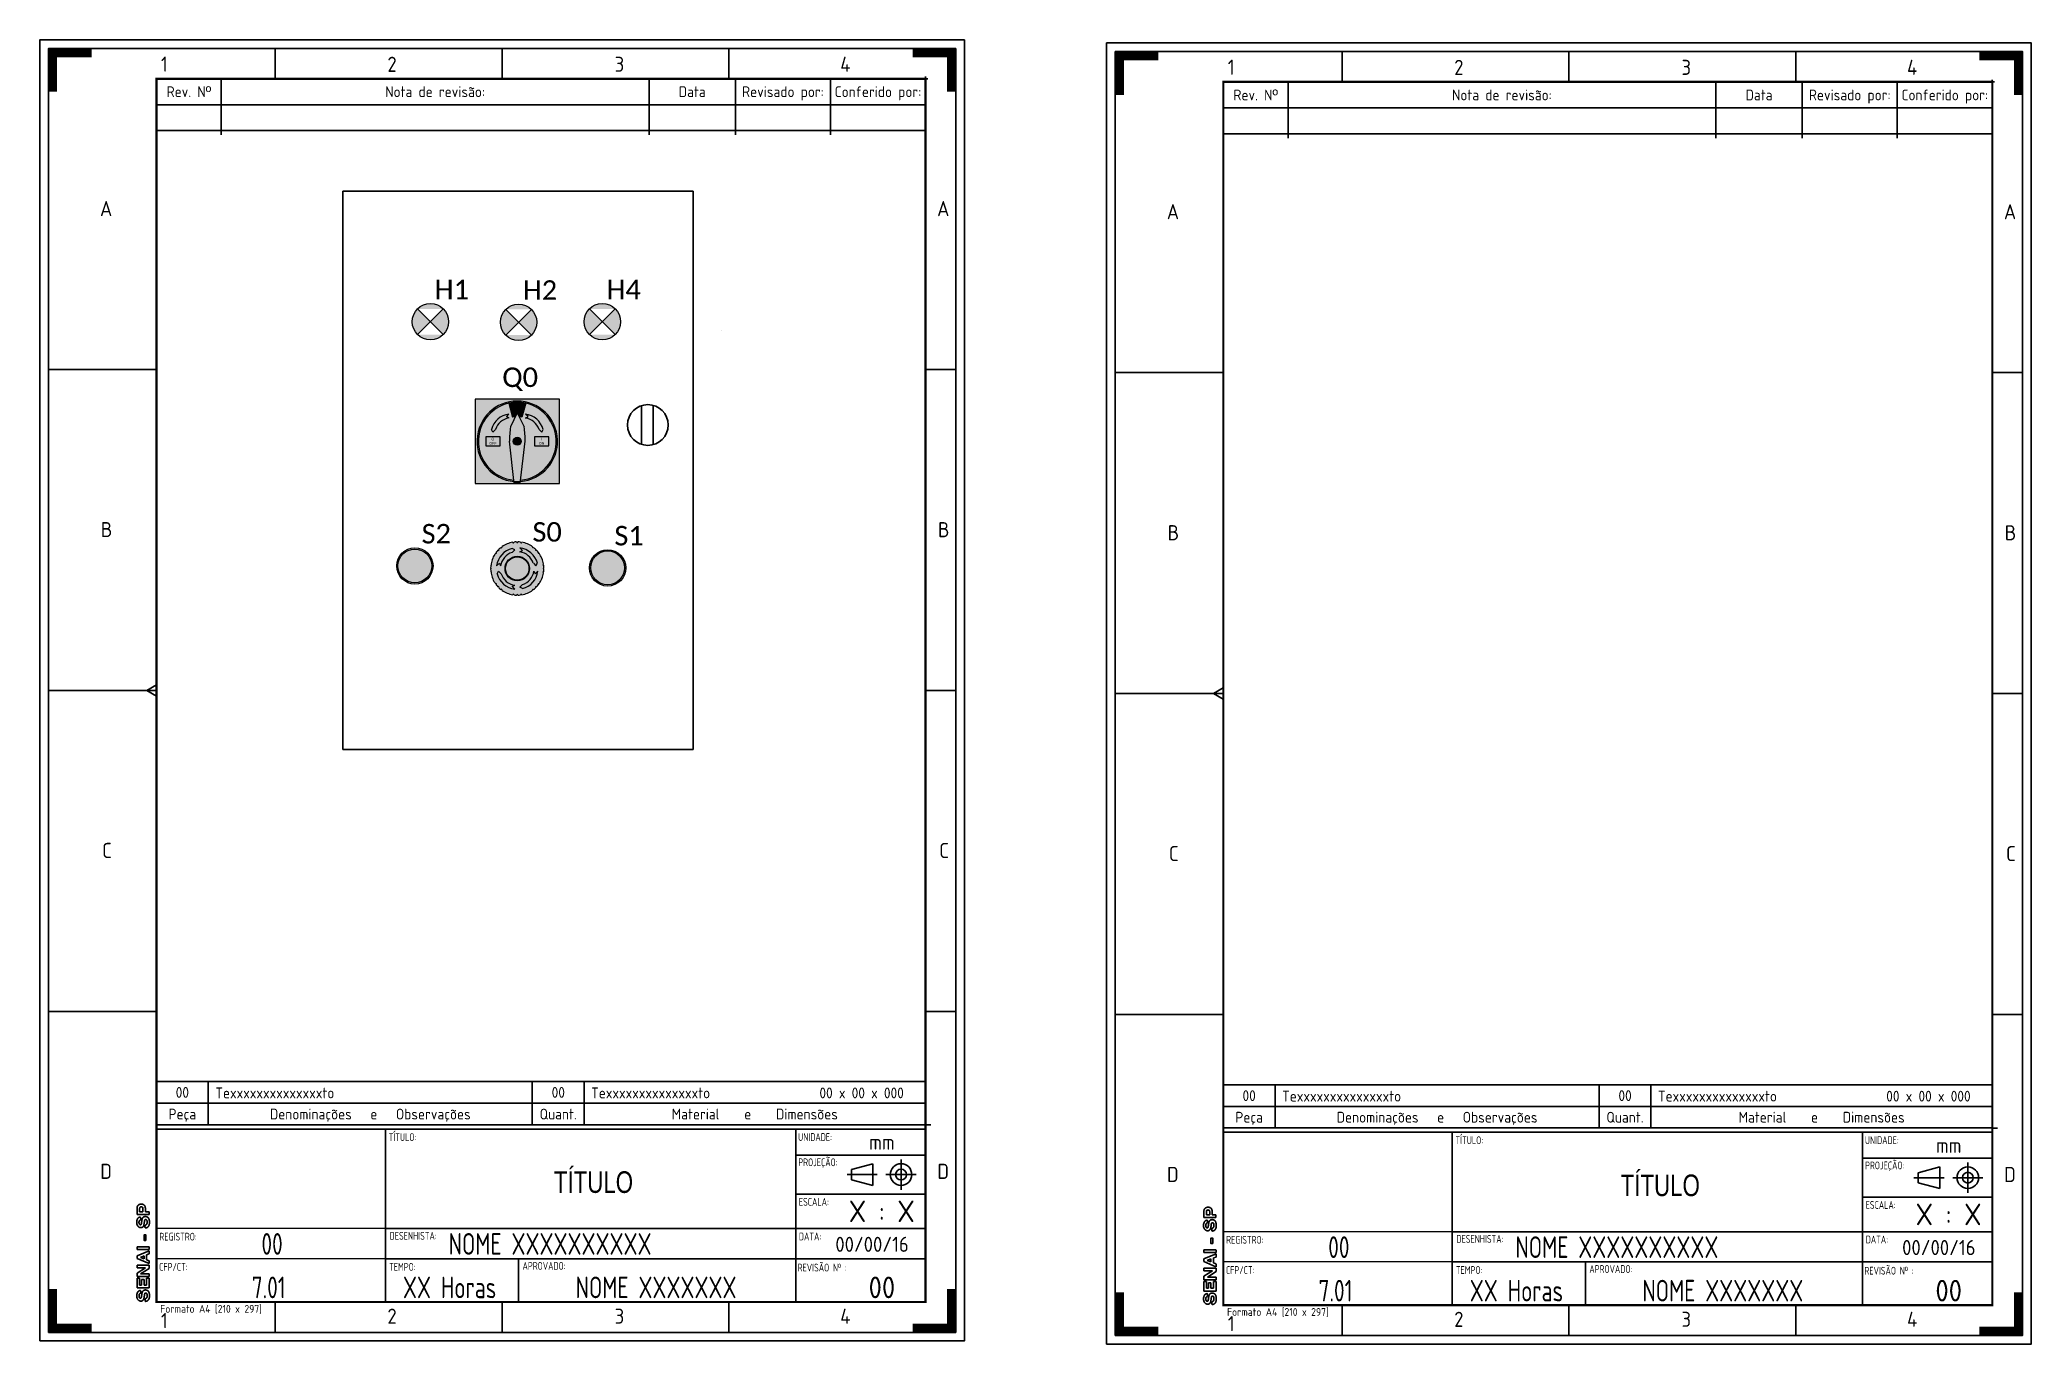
# Model space of a CAD drawing. Header units: millimetres. Extents: x -187 to 1347, y -287 to 717.
import ezdxf
from ezdxf.enums import TextEntityAlignment as Align

# ---------------------------------------------------------------- set-up
doc = ezdxf.new("R2010")
doc.units = ezdxf.units.MM
doc.layers.add('018', color=7, linetype='Continuous', lineweight=18)
for name, color, linetype in [('FRAME-VERMELHO', 10, 'Continuous'), ('FRAME025', 7, 'Continuous'), ('FRAME035', 7, 'Continuous'), ('FRAME050', 7, 'Continuous')]:
    doc.layers.add(name, color=color, linetype=linetype)
doc.styles.add('ISO-CP-18', font='isocp.shx', dxfattribs={"width": 0.75, "height": 1.8})
doc.styles.add('ISO-CP-25', font='isocp.shx', dxfattribs={"height": 2.5})
doc.styles.add('ISO-CP-35', font='isocp.shx', dxfattribs={"height": 3.5})
doc.styles.add('ISO-CP-50', font='isocp.shx', dxfattribs={"height": 5})
doc.styles.get("Standard").update_dxf_attribs({"font": 'arial.ttf'})
doc.styles.add('Swis5', font='swissck.ttf', dxfattribs={"height": 5})

msp = doc.modelspace()

# ---------------------------------------------------------------- texts
at = {"layer": 'FRAME025', "style": 'ISO-CP-25'}
for s, p in [('00', (-77.4, -89)), ('00', (212.2, -89)), ('00', (744.4, -91.5)), ('00', (1034, -91.5)), ('Peça', (-77.4, -105.7)), ('Peça', (744.4, -108.1))]:
    msp.add_text(s, height=8.32, dxfattribs=at).set_placement(p, align=Align.TOP_CENTER)
for p in [(-52, -89.4), (237.5, -89.4), (769.8, -91.9), (1059.3, -91.9)]:
    msp.add_text('Texxxxxxxxxxxxxxto', height=8.32, dxfattribs=at).set_placement(p, align=Align.TOP_LEFT)
for p in [(478.4, -89.4), (1300.2, -91.9)]:
    msp.add_text('00 x 00 x 000', height=8.32, dxfattribs=at).set_placement(p, align=Align.TOP_RIGHT)
at = {"layer": 'FRAME035', "style": 'ISO-CP-35'}
for s, p in [('mm', (461.5, -125.6)), ('mm', (1283.3, -128.1)), ('00/00/16', (453.9, -204.3)), ('00/00/16', (1275.7, -206.8))]:
    msp.add_text(s, height=11.65, dxfattribs=at).set_placement(p, align=Align.TOP_CENTER)
at = {"layer": 'FRAME050'}
for s, height, style, width, p in [('TÍTULO', 16.64, 'Swis5', 0.9, (239.3, -153.9)), ('TÍTULO', 16.64, 'Swis5', 0.9, (1061.1, -156.4)), ('00', 16.64, 'ISO-CP-50', 0.8, (-8.3, -201.5)), ('NOME XXXXXXXXXX', 16.641, 'ISO-CP-50', 0.8, (205.9, -201.5)), ('00', 16.64, 'ISO-CP-50', 0.8, (813.5, -204)), ('NOME XXXXXXXXXX', 16.641, 'ISO-CP-50', 0.8, (1027.7, -204)), ('7.01', 16.64, 'ISO-CP-50', 0.8, (-10.9, -235)), ('XX Horas', 16.64, 'ISO-CP-50', 0.8, (128.5, -235)), ('NOME XXXXXXX', 16.641, 'ISO-CP-50', 0.8, (287.5, -235)), ('7.01', 16.64, 'ISO-CP-50', 0.8, (810.9, -237.5)), ('XX Horas', 16.64, 'ISO-CP-50', 0.8, (950.3, -237.5)), ('NOME XXXXXXX', 16.641, 'ISO-CP-50', 0.8, (1109.3, -237.5))]:
    msp.add_text(s, height=height, dxfattribs=dict(at, style=style, width=width)).set_placement(p, align=Align.TOP_CENTER)
at = {"layer": 'FRAME050', "style": 'ISO-CP-50'}
for s, p in [('X : X', (461.4, -176.4)), ('X : X', (1283.2, -178.8)), ('00', (461.5, -235)), ('00', (1283.3, -237.5))]:
    msp.add_text(s, height=16.64, dxfattribs=at).set_placement(p, align=Align.TOP_CENTER)

# ---------------------------------------------------------------- blocks, each defined once
blk = doc.blocks.new('PLANREV-178')
at = {"layer": 'FRAME025'}
for p, q in [((0, 0.5), (0, 0)), ((0, 0), (0.5, 0)), ((-178, -12), (0, -12))]:
    blk.add_line(p, q, dxfattribs=at)
at = {"layer": 'FRAME035'}
for p, q in [((-163, 0), (-163, -13)), ((-64, 0), (-64, -13)), ((-44, 0), (-44, -13)), ((-22, 0), (-22, -13)), ((-178, -6), (0, -6))]:
    blk.add_line(p, q, dxfattribs=at)
at = {"layer": 'FRAME050'}
blk.add_line((-178, 0), (-178, -13), dxfattribs=at)
at = {"layer": 'FRAME025', "style": 'ISO-CP-25'}
for s, p in [('Rev. Nº', (-170.5, -1.75)), ('Nota de revisão:', (-113.51, -1.75)), ('Data', (-54, -1.75)), ('Revisado por:', (-33, -1.75)), ('Conferido por:', (-11, -1.75))]:
    blk.add_text(s, height=2.5, dxfattribs=at).set_placement(p, align=Align.TOP_CENTER)
blk = doc.blocks.new('ISO-A4')
at = {"layer": 'FRAME025'}
for p, q in [((22.52, 30.74), (22.52, 29.26)), ((22.52, 29.26), (25.31, 29.26)), ((23.09, 30.51), (23.09, 29.88)), ((23.09, 29.88), (23.87, 29.88)), ((23.87, 29.88), (23.87, 30.47)), ((24.42, 29.88), (24.42, 30.78)), ((25.31, 29.88), (24.42, 29.88)), ((25.31, 29.26), (25.31, 29.88)), ((22.53, 21.19), (22.53, 21.82)), ((22.53, 21.82), (25.31, 21.82)), ((22.53, 21.19), (25.33, 21.19)), ((22.53, 19.69), (25.33, 20.85)), ((22.53, 19.09), (22.53, 19.69)), ((22.53, 19.09), (25.31, 17.9)), ((23.29, 19.35), (24.15, 19.69)), ((24.15, 19.02), (23.29, 19.35)), ((24.15, 19.69), (24.15, 19.02)), ((24.72, 19.92), (25.33, 20.15)), ((24.72, 18.81), (24.72, 19.92)), ((25.31, 18.58), (24.72, 18.81)), ((25.33, 21.19), (25.33, 21.82)), ((25.33, 20.15), (25.33, 20.85)), ((25.33, 17.9), (25.33, 18.58)), ((22.53, 16.93), (22.53, 17.54)), ((22.53, 17.54), (25.33, 17.54)), ((22.53, 16.93), (24.47, 16.93)), ((22.53, 15.69), (24.47, 16.93)), ((22.53, 14.9), (22.53, 15.69)), ((22.53, 14.9), (25.33, 14.9)), ((22.53, 12.26), (22.53, 14.5)), ((22.53, 14.5), (23.08, 14.5)), ((23.08, 12.91), (23.08, 14.5)), ((23.33, 15.51), (25.33, 16.79)), ((23.33, 15.51), (25.33, 15.51)), ((23.55, 12.91), (23.55, 14.21)), ((23.55, 14.21), (24.12, 14.21)), ((24.12, 12.91), (24.12, 14.21)), ((24.72, 12.91), (24.72, 14.5)), ((24.72, 14.5), (25.33, 14.5)), ((25.33, 16.79), (25.33, 17.54)), ((25.33, 14.9), (25.33, 15.51)), ((25.33, 12.26), (25.33, 14.5)), ((22.53, 12.26), (25.33, 12.26)), ((23.08, 12.91), (23.55, 12.91)), ((24.12, 12.91), (24.72, 12.91))]:
    blk.add_line(p, q, dxfattribs=at)
for points in [[(0, 0), (0, 301), (214, 301), (214, 0)], [(2, 2), (2, 299), (212, 299), (212, 2)], [(24.57, 23.25), (24.57, 24.54), (24.13, 24.54), (24.13, 23.25)]]:
    blk.add_lwpolyline(points, close=True, dxfattribs=at)
at = {"layer": 'FRAME025', "const_width": 2}
for points in [[(12, 298), (3, 298), (3, 289)], [(211, 289), (211, 298), (202, 298)], [(12, 3), (3, 3), (3, 12)], [(211, 12), (211, 3), (202, 3)]]:
    blk.add_lwpolyline(points, dxfattribs=at)
at = {"layer": 'FRAME025', "const_width": 0.5}
blk.add_lwpolyline([(205, 292), (205, 9), (27, 9), (27, 292)], close=True, dxfattribs=at)
at = {"layer": 'FRAME025'}
for points in [[(23.37, 28.05), (23.31, 28.04), (23.27, 28.02), (23.23, 28.01), (23.2, 27.99), (23.17, 27.98), (23.15, 27.96), (23.13, 27.94), (23.11, 27.93), (23.09, 27.91), (23.08, 27.89), (23.06, 27.87), (23.05, 27.85), (23.04, 27.83), (23.03, 27.81), (23.02, 27.79), (23.01, 27.77), (23, 27.76), (22.99, 27.74), (22.99, 27.72), (22.98, 27.7), (22.98, 27.68), (22.97, 27.67), (22.97, 27.65), (22.96, 27.63), (22.96, 27.61), (22.96, 27.59), (22.96, 27.57), (22.95, 27.55), (22.95, 27.54), (22.95, 27.52), (22.95, 27.51), (22.95, 27.49), (22.95, 27.48), (22.95, 27.47), (22.95, 27.46), (22.95, 27.45), (22.95, 27.44), (22.95, 27.44), (22.95, 27.42), (22.95, 27.41), (22.95, 27.4), (22.95, 27.38), (22.95, 27.37), (22.95, 27.35), (22.96, 27.33), (22.96, 27.3), (22.96, 27.28), (22.97, 27.26), (22.97, 27.23), (22.98, 27.2), (22.99, 27.18), (23, 27.15), (23, 27.12), (23.01, 27.1), (23.02, 27.07), (23.04, 27.05), (23.05, 27.03), (23.06, 27.01), (23.07, 26.99), (23.08, 26.97), (23.1, 26.96), (23.11, 26.95), (23.13, 26.93), (23.14, 26.92), (23.16, 26.92), (23.17, 26.91), (23.19, 26.9), (23.2, 26.9), (23.22, 26.89), (23.24, 26.89), (23.25, 26.89), (23.27, 26.89), (23.29, 26.89), (23.31, 26.89), (23.32, 26.9), (23.34, 26.9), (23.36, 26.91), (23.37, 26.92), (23.39, 26.92), (23.4, 26.93), (23.41, 26.95), (23.43, 26.96), (23.44, 26.97), (23.45, 26.99), (23.46, 27), (23.46, 27.02), (23.47, 27.03), (23.48, 27.05), (23.48, 27.07), (23.49, 27.08), (23.5, 27.1), (23.5, 27.12), (23.51, 27.14), (23.51, 27.15), (23.51, 27.17), (23.52, 27.19), (23.52, 27.21), (23.52, 27.22), (23.53, 27.24), (23.53, 27.27), (23.53, 27.29), (23.54, 27.32), (23.54, 27.35), (23.55, 27.39), (23.55, 27.44), (23.56, 27.49), (23.57, 27.54), (23.57, 27.59), (23.58, 27.65), (23.59, 27.71), (23.6, 27.77), (23.6, 27.82), (23.61, 27.87), (23.62, 27.92), (23.63, 27.97), (23.64, 28.01), (23.64, 28.05), (23.65, 28.09), (23.66, 28.12), (23.67, 28.15), (23.67, 28.18), (23.68, 28.2), (23.69, 28.23), (23.69, 28.25), (23.7, 28.27), (23.71, 28.29), (23.72, 28.31), (23.73, 28.33), (23.74, 28.36), (23.75, 28.38), (23.76, 28.41), (23.78, 28.43), (23.79, 28.45), (23.81, 28.48), (23.82, 28.5), (23.84, 28.52), (23.86, 28.54), (23.87, 28.56), (23.89, 28.58), (23.9, 28.6), (23.92, 28.61), (23.94, 28.63), (23.95, 28.64), (23.97, 28.66), (23.99, 28.67), (24.01, 28.68), (24.02, 28.69), (24.04, 28.7), (24.06, 28.71), (24.08, 28.72), (24.09, 28.73), (24.11, 28.73), (24.13, 28.74), (24.14, 28.75), (24.16, 28.75), (24.18, 28.76), (24.19, 28.76), (24.21, 28.77), (24.23, 28.77), (24.25, 28.77), (24.27, 28.78), (24.29, 28.78), (24.31, 28.78), (24.33, 28.78), (24.35, 28.78), (24.37, 28.79), (24.39, 28.79), (24.41, 28.79), (24.43, 28.79), (24.45, 28.79), (24.48, 28.79), (24.5, 28.79), (24.52, 28.78), (24.54, 28.78), (24.56, 28.78), (24.58, 28.78), (24.6, 28.77), (24.62, 28.77), (24.64, 28.77), (24.66, 28.76), (24.68, 28.76), (24.7, 28.75), (24.72, 28.75), (24.74, 28.74), (24.75, 28.74), (24.77, 28.73), (24.79, 28.72), (24.8, 28.72), (24.82, 28.71), (24.84, 28.7), (24.85, 28.69), (24.87, 28.69), (24.88, 28.68), (24.9, 28.67), (24.91, 28.66), (24.93, 28.65), (24.94, 28.64), (24.96, 28.63), (24.97, 28.62), (24.99, 28.61), (25, 28.59), (25.01, 28.58), (25.03, 28.57), (25.04, 28.56), (25.06, 28.54), (25.07, 28.53), (25.08, 28.51), (25.09, 28.5), (25.11, 28.48), (25.12, 28.46), (25.13, 28.45), (25.14, 28.43), (25.16, 28.41), (25.17, 28.39), (25.18, 28.37), (25.19, 28.36), (25.2, 28.34), (25.21, 28.32), (25.21, 28.31), (25.22, 28.29), (25.23, 28.27), (25.24, 28.26), (25.24, 28.24), (25.25, 28.22), (25.26, 28.19), (25.27, 28.17), (25.28, 28.15), (25.28, 28.12), (25.29, 28.09), (25.3, 28.07), (25.31, 28.04), (25.31, 28.01), (25.32, 27.99), (25.33, 27.96), (25.33, 27.94), (25.34, 27.92), (25.34, 27.9), (25.35, 27.87), (25.35, 27.85), (25.35, 27.83), (25.36, 27.81), (25.36, 27.79), (25.36, 27.77), (25.36, 27.75), (25.37, 27.73), (25.37, 27.71), (25.37, 27.69), (25.37, 27.67), (25.37, 27.64), (25.37, 27.62), (25.37, 27.6), (25.37, 27.58), (25.37, 27.56), (25.38, 27.53), (25.38, 27.51), (25.38, 27.49), (25.38, 27.46), (25.38, 27.44), (25.37, 27.41), (25.37, 27.38), (25.37, 27.36), (25.37, 27.33), (25.37, 27.3), (25.37, 27.26), (25.36, 27.23), (25.36, 27.2), (25.36, 27.16), (25.35, 27.13), (25.35, 27.09), (25.34, 27.06), (25.34, 27.03), (25.33, 27), (25.33, 26.97), (25.32, 26.95), (25.32, 26.92), (25.32, 26.9), (25.31, 26.89), (25.31, 26.87), (25.3, 26.85), (25.3, 26.83), (25.29, 26.82), (25.28, 26.8), (25.28, 26.79), (25.27, 26.77), (25.27, 26.76), (25.26, 26.74), (25.25, 26.73), (25.25, 26.71), (25.24, 26.7), (25.23, 26.68), (25.23, 26.67), (25.22, 26.65), (25.21, 26.64), (25.21, 26.62), (25.2, 26.61), (25.19, 26.6), (25.18, 26.58), (25.17, 26.57), (25.16, 26.56), (25.16, 26.54), (25.15, 26.53), (25.14, 26.52), (25.13, 26.5), (25.12, 26.49), (25.11, 26.47), (25.1, 26.46), (25.08, 26.45), (25.07, 26.43), (25.06, 26.42), (25.05, 26.41), (25.03, 26.4), (25.02, 26.38), (25.01, 26.37), (24.99, 26.36), (24.98, 26.35), (24.97, 26.34), (24.95, 26.32), (24.94, 26.31), (24.92, 26.3), (24.91, 26.29), (24.89, 26.29), (24.88, 26.28), (24.86, 26.27), (24.85, 26.26), (24.83, 26.25), (24.81, 26.24), (24.8, 26.24), (24.78, 26.23), (24.76, 26.22), (24.75, 26.21), (24.73, 26.21), (24.71, 26.2), (24.69, 26.2), (24.67, 26.19), (24.65, 26.19), (24.64, 26.18), (24.62, 26.18), (24.6, 26.17), (24.58, 26.17), (24.56, 26.17), (24.54, 26.16), (24.52, 26.16), (24.5, 26.16), (24.48, 26.16), (24.46, 26.16), (24.44, 26.16), (24.43, 26.16), (24.41, 26.17), (24.39, 26.18), (24.38, 26.2), (24.37, 26.23), (24.36, 26.26), (24.35, 26.31), (24.34, 26.36), (24.34, 26.42), (24.34, 26.48), (24.34, 26.54), (24.35, 26.59), (24.35, 26.65), (24.36, 26.69), (24.38, 26.73), (24.39, 26.76), (24.41, 26.78), (24.43, 26.8), (24.45, 26.81), (24.47, 26.82), (24.49, 26.82), (24.51, 26.83), (24.52, 26.83), (24.54, 26.84), (24.56, 26.85), (24.58, 26.86), (24.59, 26.86), (24.61, 26.87), (24.62, 26.88), (24.63, 26.89), (24.65, 26.9), (24.66, 26.92), (24.67, 26.93), (24.68, 26.94), (24.69, 26.95), (24.7, 26.96), (24.71, 26.98), (24.72, 26.99), (24.73, 27), (24.73, 27.01), (24.74, 27.03), (24.75, 27.04), (24.76, 27.05), (24.76, 27.07), (24.77, 27.08), (24.78, 27.1), (24.78, 27.11), (24.79, 27.13), (24.79, 27.14), (24.8, 27.16), (24.8, 27.17), (24.81, 27.19), (24.81, 27.21), (24.81, 27.22), (24.82, 27.24), (24.82, 27.26), (24.83, 27.28), (24.83, 27.3), (24.83, 27.31), (24.83, 27.33), (24.84, 27.35), (24.84, 27.37), (24.84, 27.39), (24.84, 27.41), (24.84, 27.43), (24.84, 27.45), (24.84, 27.47), (24.84, 27.49), (24.85, 27.51), (24.84, 27.53), (24.84, 27.55), (24.84, 27.57), (24.84, 27.59), (24.84, 27.61), (24.84, 27.63), (24.84, 27.65), (24.84, 27.67), (24.83, 27.69), (24.83, 27.71), (24.83, 27.73), (24.82, 27.75), (24.82, 27.76), (24.82, 27.78), (24.81, 27.8), (24.81, 27.82), (24.81, 27.83), (24.8, 27.85), (24.8, 27.86), (24.79, 27.88), (24.78, 27.89), (24.78, 27.91), (24.77, 27.92), (24.76, 27.94), (24.75, 27.95), (24.74, 27.96), (24.73, 27.98), (24.72, 27.99), (24.71, 28.01), (24.69, 28.02), (24.68, 28.03), (24.66, 28.04), (24.65, 28.05), (24.63, 28.06), (24.61, 28.07), (24.6, 28.08), (24.58, 28.08), (24.56, 28.09), (24.54, 28.09), (24.52, 28.09), (24.5, 28.09), (24.48, 28.09), (24.47, 28.09), (24.45, 28.09), (24.43, 28.08), (24.41, 28.07), (24.4, 28.07), (24.38, 28.06), (24.36, 28.05), (24.35, 28.03), (24.33, 28.02), (24.32, 28), (24.31, 27.98), (24.29, 27.96), (24.28, 27.94), (24.27, 27.92), (24.26, 27.89), (24.25, 27.86), (24.24, 27.83), (24.23, 27.79), (24.23, 27.76), (24.22, 27.72), (24.21, 27.68), (24.21, 27.63), (24.2, 27.59), (24.19, 27.54), (24.19, 27.49), (24.18, 27.44), (24.17, 27.39), (24.17, 27.34), (24.16, 27.29), (24.16, 27.24), (24.15, 27.2), (24.15, 27.16), (24.14, 27.12), (24.14, 27.09), (24.13, 27.06), (24.13, 27.03), (24.12, 27), (24.11, 26.97), (24.11, 26.94), (24.1, 26.91), (24.09, 26.88), (24.09, 26.85), (24.08, 26.82), (24.07, 26.79), (24.06, 26.76), (24.05, 26.74), (24.05, 26.71), (24.04, 26.69), (24.03, 26.67), (24.02, 26.65), (24.02, 26.63), (24.01, 26.62), (24, 26.6), (23.99, 26.59), (23.98, 26.57), (23.98, 26.56), (23.97, 26.54), (23.96, 26.52), (23.95, 26.51), (23.93, 26.49), (23.92, 26.48), (23.91, 26.46), (23.9, 26.45), (23.89, 26.44), (23.87, 26.42), (23.86, 26.41), (23.85, 26.4), (23.84, 26.38), (23.82, 26.37), (23.81, 26.36), (23.79, 26.35), (23.78, 26.34), (23.76, 26.33), (23.75, 26.32), (23.73, 26.31), (23.72, 26.3), (23.7, 26.29), (23.69, 26.28), (23.67, 26.27), (23.66, 26.27), (23.64, 26.26), (23.62, 26.26), (23.61, 26.25), (23.59, 26.24), (23.57, 26.24), (23.55, 26.24), (23.53, 26.23), (23.51, 26.23), (23.49, 26.23), (23.47, 26.22), (23.45, 26.22), (23.42, 26.22), (23.4, 26.22), (23.37, 26.22), (23.34, 26.22), (23.31, 26.23), (23.28, 26.23), (23.25, 26.24), (23.21, 26.24), (23.18, 26.25), (23.14, 26.26), (23.11, 26.27), (23.07, 26.28), (23.04, 26.29), (23.01, 26.31), (22.97, 26.33), (22.94, 26.34), (22.91, 26.36), (22.88, 26.38), (22.85, 26.41), (22.82, 26.43), (22.8, 26.45), (22.77, 26.48), (22.74, 26.51), (22.72, 26.53), (22.7, 26.56), (22.67, 26.59), (22.65, 26.62), (22.63, 26.65), (22.62, 26.68), (22.6, 26.7), (22.59, 26.73), (22.57, 26.76), (22.56, 26.78), (22.55, 26.81), (22.54, 26.83), (22.53, 26.86), (22.52, 26.88), (22.51, 26.91), (22.5, 26.93), (22.49, 26.95), (22.49, 26.98), (22.48, 27), (22.48, 27.03), (22.47, 27.06), (22.46, 27.09), (22.46, 27.13), (22.46, 27.16), (22.45, 27.19), (22.45, 27.23), (22.44, 27.27), (22.44, 27.3), (22.44, 27.34), (22.44, 27.37), (22.44, 27.4), (22.44, 27.44), (22.44, 27.47), (22.44, 27.5), (22.44, 27.53), (22.44, 27.55), (22.44, 27.58), (22.44, 27.6), (22.44, 27.63), (22.44, 27.65), (22.45, 27.67), (22.45, 27.69), (22.45, 27.71), (22.45, 27.73), (22.46, 27.75), (22.46, 27.77), (22.46, 27.79), (22.46, 27.81), (22.47, 27.83), (22.47, 27.85), (22.47, 27.86), (22.48, 27.88), (22.48, 27.9), (22.49, 27.92), (22.49, 27.94), (22.5, 27.96), (22.5, 27.97), (22.51, 27.99), (22.51, 28.01), (22.52, 28.03), (22.52, 28.04), (22.53, 28.06), (22.53, 28.07), (22.54, 28.09), (22.54, 28.1), (22.55, 28.12), (22.56, 28.13), (22.56, 28.15), (22.57, 28.16), (22.58, 28.18), (22.58, 28.19), (22.59, 28.2), (22.6, 28.22), (22.6, 28.23), (22.61, 28.24), (22.62, 28.26), (22.62, 28.27), (22.63, 28.28), (22.64, 28.29), (22.64, 28.3), (22.65, 28.31), (22.66, 28.32), (22.67, 28.33), (22.67, 28.34), (22.68, 28.35), (22.69, 28.37), (22.7, 28.38), (22.71, 28.39), (22.73, 28.41), (22.74, 28.42), (22.75, 28.43), (22.76, 28.45), (22.78, 28.46), (22.79, 28.47), (22.81, 28.49), (22.82, 28.5), (22.84, 28.51), (22.85, 28.52), (22.87, 28.53), (22.88, 28.54), (22.9, 28.55), (22.91, 28.56), (22.93, 28.57), (22.94, 28.58), (22.96, 28.59), (22.97, 28.6), (22.99, 28.61), (23.01, 28.61), (23.02, 28.62), (23.04, 28.63), (23.06, 28.63), (23.08, 28.64), (23.1, 28.64), (23.12, 28.65), (23.14, 28.65), (23.16, 28.66), (23.19, 28.66), (23.22, 28.66), (23.25, 28.66), (23.28, 28.64), (23.31, 28.6), (23.33, 28.52), (23.35, 28.41), (23.36, 28.26), (23.37, 28.05)], [(24.42, 30.78), (24.41, 30.83), (24.41, 30.88), (24.4, 30.92), (24.4, 30.96), (24.39, 30.99), (24.38, 31.02), (24.38, 31.05), (24.37, 31.07), (24.37, 31.09), (24.36, 31.11), (24.35, 31.13), (24.35, 31.15), (24.34, 31.16), (24.34, 31.18), (24.33, 31.2), (24.32, 31.21), (24.31, 31.23), (24.31, 31.24), (24.3, 31.26), (24.29, 31.27), (24.28, 31.28), (24.27, 31.3), (24.26, 31.31), (24.25, 31.33), (24.24, 31.34), (24.23, 31.35), (24.22, 31.37), (24.21, 31.38), (24.19, 31.39), (24.18, 31.41), (24.16, 31.42), (24.14, 31.44), (24.12, 31.45), (24.1, 31.47), (24.08, 31.49), (24.05, 31.51), (24.03, 31.52), (24, 31.54), (23.98, 31.55), (23.96, 31.57), (23.93, 31.58), (23.91, 31.59), (23.89, 31.6), (23.87, 31.61), (23.85, 31.62), (23.82, 31.62), (23.8, 31.63), (23.77, 31.63), (23.74, 31.64), (23.7, 31.65), (23.67, 31.65), (23.63, 31.65), (23.59, 31.66), (23.55, 31.66), (23.51, 31.66), (23.47, 31.66), (23.43, 31.66), (23.39, 31.66), (23.35, 31.66), (23.31, 31.65), (23.27, 31.65), (23.23, 31.64), (23.19, 31.63), (23.15, 31.62), (23.12, 31.61), (23.08, 31.6), (23.05, 31.59), (23.01, 31.57), (22.98, 31.56), (22.95, 31.54), (22.92, 31.52), (22.89, 31.5), (22.86, 31.48), (22.83, 31.46), (22.8, 31.44), (22.77, 31.41), (22.75, 31.39), (22.73, 31.37), (22.7, 31.34), (22.69, 31.32), (22.67, 31.3), (22.66, 31.28), (22.64, 31.27), (22.63, 31.25), (22.62, 31.23), (22.62, 31.22), (22.61, 31.2), (22.6, 31.19), (22.59, 31.17), (22.59, 31.15), (22.58, 31.14), (22.58, 31.12), (22.57, 31.1), (22.56, 31.08), (22.56, 31.06), (22.55, 31.04), (22.55, 31.02), (22.54, 30.99), (22.54, 30.96), (22.53, 30.93), (22.53, 30.89), (22.52, 30.85), (22.52, 30.8), (22.52, 30.74)], [(23.87, 30.47), (23.87, 30.53), (23.86, 30.58), (23.86, 30.63), (23.85, 30.67), (23.85, 30.7), (23.84, 30.73), (23.84, 30.75), (23.83, 30.77), (23.83, 30.79), (23.82, 30.81), (23.81, 30.83), (23.81, 30.85), (23.8, 30.86), (23.79, 30.88), (23.78, 30.89), (23.77, 30.9), (23.76, 30.92), (23.75, 30.93), (23.74, 30.94), (23.73, 30.95), (23.71, 30.96), (23.7, 30.97), (23.68, 30.98), (23.66, 30.99), (23.64, 31), (23.62, 31), (23.6, 31.01), (23.58, 31.02), (23.55, 31.02), (23.53, 31.02), (23.51, 31.03), (23.48, 31.03), (23.46, 31.03), (23.44, 31.03), (23.42, 31.03), (23.4, 31.02), (23.37, 31.02), (23.35, 31.02), (23.34, 31.01), (23.32, 31.01), (23.3, 31), (23.28, 30.99), (23.27, 30.99), (23.25, 30.98), (23.24, 30.97), (23.22, 30.96), (23.21, 30.95), (23.2, 30.94), (23.19, 30.93), (23.18, 30.91), (23.17, 30.9), (23.16, 30.89), (23.15, 30.87), (23.14, 30.85), (23.14, 30.84), (23.13, 30.82), (23.12, 30.8), (23.12, 30.77), (23.11, 30.74), (23.11, 30.71), (23.1, 30.68), (23.1, 30.63), (23.09, 30.58), (23.09, 30.51)], [(23.37, 11.06), (23.32, 11.05), (23.28, 11.03), (23.24, 11.02), (23.2, 11), (23.18, 10.99), (23.15, 10.97), (23.13, 10.95), (23.12, 10.94), (23.1, 10.92), (23.09, 10.9), (23.07, 10.88), (23.06, 10.86), (23.05, 10.84), (23.03, 10.82), (23.02, 10.8), (23.01, 10.79), (23.01, 10.77), (23, 10.75), (22.99, 10.73), (22.99, 10.71), (22.98, 10.7), (22.98, 10.68), (22.98, 10.66), (22.97, 10.64), (22.97, 10.62), (22.97, 10.6), (22.96, 10.58), (22.96, 10.57), (22.96, 10.55), (22.96, 10.53), (22.96, 10.52), (22.96, 10.5), (22.96, 10.49), (22.96, 10.48), (22.96, 10.47), (22.96, 10.46), (22.96, 10.46), (22.96, 10.45), (22.96, 10.44), (22.96, 10.43), (22.96, 10.41), (22.96, 10.4), (22.96, 10.38), (22.96, 10.36), (22.96, 10.34), (22.97, 10.32), (22.97, 10.29), (22.98, 10.27), (22.98, 10.24), (22.99, 10.21), (23, 10.19), (23, 10.16), (23.01, 10.13), (23.02, 10.11), (23.03, 10.08), (23.04, 10.06), (23.06, 10.04), (23.07, 10.02), (23.08, 10), (23.09, 9.98), (23.11, 9.97), (23.12, 9.96), (23.13, 9.95), (23.15, 9.94), (23.16, 9.93), (23.18, 9.92), (23.2, 9.91), (23.21, 9.91), (23.23, 9.91), (23.24, 9.9), (23.26, 9.9), (23.28, 9.9), (23.3, 9.9), (23.31, 9.9), (23.33, 9.91), (23.35, 9.91), (23.36, 9.92), (23.38, 9.93), (23.4, 9.94), (23.41, 9.95), (23.42, 9.96), (23.43, 9.97), (23.45, 9.98), (23.46, 10), (23.46, 10.01), (23.47, 10.03), (23.48, 10.05), (23.49, 10.06), (23.49, 10.08), (23.5, 10.1), (23.5, 10.11), (23.51, 10.13), (23.51, 10.15), (23.52, 10.17), (23.52, 10.18), (23.53, 10.2), (23.53, 10.22), (23.53, 10.24), (23.54, 10.26), (23.54, 10.28), (23.54, 10.3), (23.55, 10.33), (23.55, 10.36), (23.56, 10.4), (23.56, 10.45), (23.57, 10.5), (23.57, 10.55), (23.58, 10.61), (23.59, 10.66), (23.6, 10.72), (23.6, 10.78), (23.61, 10.83), (23.62, 10.88), (23.63, 10.93), (23.64, 10.98), (23.64, 11.02), (23.65, 11.06), (23.66, 11.1), (23.67, 11.13), (23.67, 11.16), (23.68, 11.19), (23.69, 11.22), (23.69, 11.24), (23.7, 11.26), (23.71, 11.28), (23.72, 11.3), (23.73, 11.32), (23.74, 11.35), (23.75, 11.37), (23.76, 11.39), (23.77, 11.42), (23.79, 11.44), (23.8, 11.47), (23.82, 11.49), (23.83, 11.51), (23.85, 11.54), (23.87, 11.56), (23.88, 11.58), (23.9, 11.59), (23.91, 11.61), (23.93, 11.63), (23.95, 11.64), (23.96, 11.65), (23.98, 11.67), (24, 11.68), (24.01, 11.69), (24.03, 11.7), (24.05, 11.71), (24.07, 11.72), (24.08, 11.73), (24.1, 11.74), (24.12, 11.74), (24.14, 11.75), (24.15, 11.76), (24.17, 11.76), (24.19, 11.77), (24.2, 11.77), (24.22, 11.78), (24.24, 11.78), (24.26, 11.79), (24.27, 11.79), (24.29, 11.79), (24.31, 11.79), (24.33, 11.8), (24.36, 11.8), (24.38, 11.8), (24.4, 11.8), (24.42, 11.8), (24.44, 11.8), (24.46, 11.8), (24.48, 11.8), (24.51, 11.8), (24.53, 11.8), (24.55, 11.79), (24.57, 11.79), (24.59, 11.79), (24.61, 11.79), (24.63, 11.78), (24.65, 11.78), (24.67, 11.78), (24.69, 11.77), (24.71, 11.77), (24.73, 11.76), (24.74, 11.76), (24.76, 11.75), (24.78, 11.74), (24.8, 11.74), (24.81, 11.73), (24.83, 11.72), (24.85, 11.71), (24.86, 11.71), (24.88, 11.7), (24.89, 11.69), (24.91, 11.68), (24.92, 11.67), (24.94, 11.66), (24.95, 11.65), (24.97, 11.64), (24.98, 11.63), (25, 11.62), (25.01, 11.61), (25.02, 11.59), (25.04, 11.58), (25.05, 11.57), (25.06, 11.55), (25.08, 11.54), (25.09, 11.52), (25.1, 11.51), (25.12, 11.49), (25.13, 11.47), (25.14, 11.46), (25.15, 11.44), (25.16, 11.42), (25.18, 11.4), (25.19, 11.39), (25.2, 11.37), (25.21, 11.35), (25.21, 11.34), (25.22, 11.32), (25.23, 11.3), (25.24, 11.29), (25.25, 11.27), (25.25, 11.25), (25.26, 11.23), (25.27, 11.21), (25.28, 11.18), (25.28, 11.16), (25.29, 11.13), (25.3, 11.11), (25.31, 11.08), (25.32, 11.05), (25.32, 11.03), (25.33, 11), (25.34, 10.98), (25.34, 10.95), (25.35, 10.93), (25.35, 10.91), (25.35, 10.88), (25.36, 10.86), (25.36, 10.84), (25.36, 10.82), (25.37, 10.8), (25.37, 10.78), (25.37, 10.76), (25.37, 10.74), (25.38, 10.72), (25.38, 10.7), (25.38, 10.68), (25.38, 10.66), (25.38, 10.63), (25.38, 10.61), (25.38, 10.59), (25.38, 10.57), (25.38, 10.55), (25.38, 10.52), (25.38, 10.5), (25.38, 10.47), (25.38, 10.45), (25.38, 10.42), (25.38, 10.4), (25.38, 10.37), (25.38, 10.34), (25.38, 10.31), (25.38, 10.28), (25.37, 10.24), (25.37, 10.21), (25.36, 10.17), (25.36, 10.14), (25.36, 10.1), (25.35, 10.07), (25.35, 10.04), (25.34, 10.01), (25.34, 9.98), (25.33, 9.96), (25.33, 9.94), (25.32, 9.92), (25.32, 9.9), (25.31, 9.88), (25.31, 9.86), (25.3, 9.85), (25.3, 9.83), (25.29, 9.81), (25.29, 9.8), (25.28, 9.78), (25.28, 9.77), (25.27, 9.75), (25.26, 9.74), (25.26, 9.72), (25.25, 9.71), (25.24, 9.69), (25.24, 9.68), (25.23, 9.66), (25.22, 9.65), (25.21, 9.64), (25.21, 9.62), (25.2, 9.61), (25.19, 9.59), (25.18, 9.58), (25.17, 9.57), (25.16, 9.55), (25.16, 9.54), (25.15, 9.53), (25.14, 9.51), (25.13, 9.5), (25.11, 9.49), (25.1, 9.47), (25.09, 9.46), (25.08, 9.45), (25.07, 9.43), (25.06, 9.42), (25.04, 9.41), (25.03, 9.39), (25.02, 9.38), (25, 9.37), (24.99, 9.36), (24.98, 9.35), (24.96, 9.34), (24.95, 9.33), (24.93, 9.32), (24.92, 9.31), (24.9, 9.3), (24.89, 9.29), (24.87, 9.28), (24.85, 9.27), (24.84, 9.26), (24.82, 9.25), (24.81, 9.25), (24.79, 9.24), (24.77, 9.23), (24.75, 9.23), (24.74, 9.22), (24.72, 9.21), (24.7, 9.21), (24.68, 9.2), (24.66, 9.2), (24.64, 9.19), (24.62, 9.19), (24.61, 9.18), (24.59, 9.18), (24.57, 9.18), (24.55, 9.18), (24.53, 9.17), (24.51, 9.17), (24.49, 9.17), (24.47, 9.17), (24.45, 9.17), (24.43, 9.17), (24.42, 9.18), (24.4, 9.19), (24.39, 9.21), (24.38, 9.24), (24.37, 9.27), (24.36, 9.32), (24.35, 9.37), (24.35, 9.43), (24.35, 9.49), (24.35, 9.55), (24.36, 9.61), (24.36, 9.66), (24.37, 9.71), (24.38, 9.74), (24.4, 9.77), (24.42, 9.79), (24.43, 9.81), (24.45, 9.82), (24.47, 9.83), (24.49, 9.83), (24.51, 9.84), (24.53, 9.84), (24.55, 9.85), (24.57, 9.86), (24.58, 9.87), (24.6, 9.88), (24.61, 9.89), (24.63, 9.9), (24.64, 9.91), (24.65, 9.92), (24.67, 9.93), (24.68, 9.94), (24.69, 9.95), (24.7, 9.96), (24.71, 9.97), (24.72, 9.99), (24.73, 10), (24.73, 10.01), (24.74, 10.03), (24.75, 10.04), (24.76, 10.05), (24.76, 10.07), (24.77, 10.08), (24.78, 10.09), (24.78, 10.11), (24.79, 10.12), (24.8, 10.14), (24.8, 10.15), (24.81, 10.17), (24.81, 10.18), (24.82, 10.2), (24.82, 10.22), (24.82, 10.24), (24.83, 10.25), (24.83, 10.27), (24.83, 10.29), (24.84, 10.31), (24.84, 10.33), (24.84, 10.34), (24.84, 10.36), (24.85, 10.38), (24.85, 10.4), (24.85, 10.42), (24.85, 10.44), (24.85, 10.46), (24.85, 10.48), (24.85, 10.5), (24.85, 10.52), (24.85, 10.54), (24.85, 10.56), (24.85, 10.58), (24.85, 10.6), (24.85, 10.62), (24.85, 10.64), (24.85, 10.66), (24.84, 10.68), (24.84, 10.7), (24.84, 10.72), (24.84, 10.74), (24.83, 10.76), (24.83, 10.78), (24.83, 10.79), (24.82, 10.81), (24.82, 10.83), (24.81, 10.84), (24.81, 10.86), (24.8, 10.87), (24.8, 10.89), (24.79, 10.9), (24.78, 10.92), (24.78, 10.93), (24.77, 10.95), (24.76, 10.96), (24.75, 10.98), (24.74, 10.99), (24.73, 11), (24.71, 11.02), (24.7, 11.03), (24.69, 11.04), (24.67, 11.05), (24.66, 11.06), (24.64, 11.07), (24.62, 11.08), (24.6, 11.09), (24.59, 11.09), (24.57, 11.1), (24.55, 11.1), (24.53, 11.1), (24.51, 11.1), (24.49, 11.1), (24.47, 11.1), (24.46, 11.1), (24.44, 11.09), (24.42, 11.09), (24.4, 11.08), (24.39, 11.07), (24.37, 11.06), (24.36, 11.05), (24.34, 11.03), (24.33, 11.01), (24.32, 11), (24.3, 10.98), (24.29, 10.95), (24.28, 10.93), (24.27, 10.9), (24.26, 10.87), (24.25, 10.84), (24.24, 10.81), (24.24, 10.77), (24.23, 10.73), (24.22, 10.69), (24.21, 10.64), (24.21, 10.6), (24.2, 10.55), (24.19, 10.5), (24.19, 10.45), (24.18, 10.4), (24.18, 10.35), (24.17, 10.3), (24.16, 10.26), (24.16, 10.21), (24.15, 10.17), (24.15, 10.14), (24.14, 10.1), (24.14, 10.07), (24.13, 10.04), (24.13, 10.01), (24.12, 9.98), (24.12, 9.95), (24.11, 9.92), (24.1, 9.89), (24.09, 9.86), (24.09, 9.83), (24.08, 9.8), (24.07, 9.78), (24.06, 9.75), (24.05, 9.73), (24.05, 9.7), (24.04, 9.68), (24.03, 9.66), (24.02, 9.65), (24.02, 9.63), (24.01, 9.61), (24, 9.6), (23.99, 9.58), (23.98, 9.57), (23.97, 9.55), (23.96, 9.54), (23.95, 9.52), (23.94, 9.51), (23.93, 9.49), (23.92, 9.48), (23.91, 9.46), (23.9, 9.45), (23.88, 9.43), (23.87, 9.42), (23.86, 9.41), (23.84, 9.39), (23.83, 9.38), (23.82, 9.37), (23.8, 9.36), (23.79, 9.35), (23.77, 9.34), (23.76, 9.33), (23.74, 9.32), (23.73, 9.31), (23.71, 9.3), (23.7, 9.29), (23.68, 9.29), (23.66, 9.28), (23.65, 9.27), (23.63, 9.27), (23.61, 9.26), (23.6, 9.26), (23.58, 9.25), (23.56, 9.25), (23.54, 9.24), (23.52, 9.24), (23.5, 9.24), (23.48, 9.24), (23.46, 9.23), (23.43, 9.23), (23.41, 9.23), (23.38, 9.23), (23.35, 9.23), (23.32, 9.24), (23.29, 9.24), (23.25, 9.25), (23.22, 9.25), (23.19, 9.26), (23.15, 9.27), (23.12, 9.28), (23.08, 9.29), (23.05, 9.31), (23.01, 9.32), (22.98, 9.34), (22.95, 9.35), (22.92, 9.37), (22.89, 9.39), (22.86, 9.42), (22.83, 9.44), (22.8, 9.47), (22.78, 9.49), (22.75, 9.52), (22.73, 9.55), (22.7, 9.57), (22.68, 9.6), (22.66, 9.63), (22.64, 9.66), (22.62, 9.69), (22.61, 9.71), (22.59, 9.74), (22.58, 9.77), (22.57, 9.79), (22.56, 9.82), (22.55, 9.85), (22.54, 9.87), (22.53, 9.89), (22.52, 9.92), (22.51, 9.94), (22.5, 9.97), (22.5, 9.99), (22.49, 10.02), (22.48, 10.04), (22.48, 10.07), (22.47, 10.1), (22.47, 10.14), (22.46, 10.17), (22.46, 10.21), (22.46, 10.24), (22.45, 10.28), (22.45, 10.31), (22.45, 10.35), (22.45, 10.38), (22.44, 10.42), (22.44, 10.45), (22.44, 10.48), (22.44, 10.51), (22.44, 10.54), (22.45, 10.56), (22.45, 10.59), (22.45, 10.62), (22.45, 10.64), (22.45, 10.66), (22.45, 10.68), (22.46, 10.7), (22.46, 10.72), (22.46, 10.74), (22.46, 10.76), (22.47, 10.78), (22.47, 10.8), (22.47, 10.82), (22.48, 10.84), (22.48, 10.86), (22.48, 10.88), (22.49, 10.89), (22.49, 10.91), (22.5, 10.93), (22.5, 10.95), (22.5, 10.97), (22.51, 10.99), (22.51, 11), (22.52, 11.02), (22.52, 11.04), (22.53, 11.05), (22.54, 11.07), (22.54, 11.09), (22.55, 11.1), (22.55, 11.12), (22.56, 11.13), (22.57, 11.14), (22.57, 11.16), (22.58, 11.17), (22.59, 11.19), (22.59, 11.2), (22.6, 11.22), (22.61, 11.23), (22.61, 11.24), (22.62, 11.26), (22.63, 11.27), (22.63, 11.28), (22.64, 11.29), (22.65, 11.3), (22.65, 11.31), (22.66, 11.32), (22.67, 11.33), (22.67, 11.34), (22.68, 11.35), (22.69, 11.37), (22.7, 11.38), (22.71, 11.39), (22.72, 11.4), (22.73, 11.42), (22.75, 11.43), (22.76, 11.45), (22.77, 11.46), (22.79, 11.47), (22.8, 11.49), (22.81, 11.5), (22.83, 11.51), (22.84, 11.52), (22.86, 11.53), (22.87, 11.54), (22.89, 11.55), (22.9, 11.57), (22.92, 11.57), (22.94, 11.58), (22.95, 11.59), (22.97, 11.6), (22.98, 11.61), (23, 11.62), (23.02, 11.62), (23.03, 11.63), (23.05, 11.64), (23.07, 11.64), (23.09, 11.65), (23.1, 11.65), (23.13, 11.66), (23.15, 11.66), (23.17, 11.67), (23.2, 11.67), (23.23, 11.68), (23.26, 11.67), (23.29, 11.65), (23.31, 11.61), (23.34, 11.54), (23.36, 11.43), (23.37, 11.27), (23.37, 11.06)]]:
    blk.add_lwpolyline(points, dxfattribs=at)
at = {"layer": 'FRAME035'}
for p, q in [((54.5, 292), (54.5, 299)), ((107, 292), (107, 299)), ((159.5, 292), (159.5, 299)), ((27, 224.75), (2, 224.75)), ((212, 224.75), (205, 224.75)), ((27, 150.5), (2, 150.5)), ((212, 150.5), (205, 150.5)), ((27, 76.25), (2, 76.25)), ((212, 76.25), (205, 76.25)), ((14.49, 40.83), (14.49, 37.67)), ((54.5, 2), (54.5, 8.97)), ((107, 2), (107, 8.97)), ((159.5, 2), (159.5, 8.97))]:
    blk.add_line(p, q, dxfattribs=at)
blk.add_lwpolyline([(24.74, 150.5), (26.99, 149.2), (26.99, 151.8)], close=True, dxfattribs=at)
at = {"layer": 'FRAME025', "style": 'ISO-CP-18'}
blk.add_text('Formato A4 [210 x 297]', height=1.8, dxfattribs=at).set_placement((27.87, 6.53))
at = {"layer": 'FRAME035', "style": 'ISO-CP-35'}
for s, p in [('1', (28.04, 293.64)), ('2', (80.45, 293.6)), ('3', (133.06, 293.61)), ('4', (185.27, 293.61)), ('A', (13.93, 260.23)), ('A', (207.69, 260.22)), ('B', (14.11, 185.96)), ('B', (207.87, 185.95)), ('C', (14.41, 111.74)), ('C', (208.17, 111.73)), ('D', (13.97, 37.5)), ('D', (207.73, 37.49)), ('1', (28.04, 2.98)), ('2', (80.45, 3.98)), ('3', (133.06, 3.99)), ('4', (185.27, 3.99))]:
    blk.add_text(s, height=3.5, dxfattribs=at).set_placement(p)
blk = doc.blocks.new('BORDA A4')
blk.add_blockref('ISO-A4', (1563.08, -809.08))
blk = doc.blocks.new('LEGENDA 178')
at = {"layer": '018'}
for p, q in [((4444.57, -783.08), (4391.57, -783.08)), ((4444.57, -790.08), (4391.57, -790.08))]:
    blk.add_line(p, q, dxfattribs=at)
at = {"layer": 'FRAME-VERMELHO'}
for p, q in [((4563.92, -774.08), (4563.92, -767.08)), ((4558.42, -770.58), (4551.42, -770.58)), ((4567.42, -770.58), (4560.42, -770.58))]:
    blk.add_line(p, q, dxfattribs=at)
at = {"layer": 'FRAME025'}
for p, q in [((4391.57, -749.08), (4569.57, -749.08)), ((4490.57, -749.08), (4490.57, -759.08)), ((4444.57, -790.08), (4444.57, -760.08)), ((4539.57, -800.08), (4539.57, -760.08)), ((4539.57, -766.08), (4569.57, -766.08)), ((4539.57, -775.08), (4569.57, -775.08)), ((4539.57, -783.08), (4444.57, -783.08)), ((4539.57, -783.08), (4569.57, -783.08)), ((4444.57, -800.08), (4444.57, -790.08)), ((4444.57, -790.08), (4539.57, -790.08)), ((4539.57, -790.08), (4569.57, -790.08))]:
    blk.add_line(p, q, dxfattribs=at)
for points in [[(4403.57, -749.08), (4403.57, -759.08)], [(4478.57, -749.08), (4478.57, -759.08)]]:
    blk.add_lwpolyline(points, dxfattribs=at)
at = {"layer": 'FRAME050'}
for p, q in [((4391.57, -754.08), (4569.57, -754.08)), ((4391.57, -759.08), (4569.57, -759.08)), ((4391.57, -760.08), (4539.57, -760.08)), ((4557.42, -768.08), (4552.42, -769.42)), ((4557.42, -773.08), (4552.42, -771.76))]:
    blk.add_line(p, q, dxfattribs=at)
for points in [[(4552.42, -769.42), (4552.42, -771.76)], [(4557.42, -768.08), (4557.42, -773.08)]]:
    blk.add_lwpolyline(points, dxfattribs=at)
for radius in [2.5, 1.25]:
    blk.add_circle((4563.92, -770.58), radius, dxfattribs=at)
at = {"layer": 'FRAME025', "style": 'ISO-CP-25'}
for s, p in [('Peça', (4397.57, -755.34)), ('Denominações   e   Observações', (4441.07, -755.34)), ('Quant.', (4484.56, -755.34)), ('Material    e    Dimensões', (4530.07, -755.34))]:
    blk.add_text(s, height=2.5, dxfattribs=at).set_placement(p, align=Align.TOP_CENTER)
at = {"layer": 'FRAME025', "style": 'ISO-CP-18', "width": 0.75}
for s, p in [('TÍTULO:', (4448.54, -761.62)), ('UNIDADE:', (4544.02, -761.9)), ('PROJEÇÃO:', (4544.69, -767.71)), ('ESCALA:', (4543.74, -776.89)), ('REGISTRO:', (4396.58, -784.94)), ('DESENHISTA:', (4451, -784.75)), ('DATA:', (4542.87, -784.89)), ('CFP/CT:', (4395.5, -791.94)), ('TEMPO:', (4448.5, -791.94)), ('APROVADO:', (4481.3, -791.71)), ('REVISÃO Nº :', (4545.67, -791.89))]:
    blk.add_text(s, height=1.8, dxfattribs=at).set_placement(p, align=Align.MIDDLE)
blk = doc.blocks.new('A$C16060553')
at = {"lineweight": 18}
for color, points in [(2, [(65, 65), (0, 65), (0, 0), (30.2, 0), (65, 0)]), (1, [(30, 1.6), (35, 1.6), (34.8, 0), (30.2, 0)])]:
    blk.add_hatch(color=color, dxfattribs=at).paths.add_polyline_path(points)
h = blk.add_hatch(color=1, dxfattribs=at)
edge = h.paths.add_edge_path()
edge.add_arc((32.5, 32.5), 31, 0, 360)
h = blk.add_hatch(color=2, dxfattribs=at)
edge = h.paths.add_edge_path()
edge.add_arc((32.5, 32.5), 30, 77.1981, 102.8019)
edge.add_line((25.9, 61.8), (28.9, 51.1))
edge.add_arc((32.5, 32.5), 18.9, 94.4261, 100.9747, ccw=False)
edge.add_line((31, 51.4), (32.5, 54.3))
edge.add_line((32.5, 54.3), (34, 51.4))
edge.add_arc((32.5, 32.5), 18.9, 79.0253, 85.5748, ccw=False)
edge.add_line((36.1, 51.1), (39.1, 61.8))
h = blk.add_hatch(color=252, dxfattribs=at)
edge = h.paths.add_edge_path()
edge.add_arc((32.5, 32.5), 3.02, 0, 360)
for p, q in [((0, 65), (0, 0)), ((65, 65), (0, 65)), ((25.9, 61.8), (28.9, 51.1)), ((25.9, 61.8), (28.9, 51.1)), ((39.1, 61.8), (36.1, 51.1)), ((39.1, 61.8), (36.1, 51.1)), ((65, 0), (65, 65)), ((32.5, 54.3), (27.2, 43.6)), ((32.5, 54.3), (31, 51.4)), ((32.5, 54.3), (37.8, 43.6)), ((32.5, 54.3), (34, 51.4)), ((19.2, 36), (8.2, 36)), ((8.2, 36), (8.2, 29)), ((19.2, 29), (19.2, 36)), ((30.2, 0), (26.5, 32.5)), ((31.9, 32.5), (30.1, 34.4)), ((31.9, 32.5), (30.1, 34.4)), ((30.6, 31.3), (31.9, 32.5)), ((30.6, 31.3), (31.9, 32.5)), ((31.2, 30.7), (30.6, 31.3)), ((30.6, 31.3), (31.2, 30.7)), ((31.2, 30.7), (30.6, 31.3)), ((30.6, 31.3), (31.2, 30.7)), ((30.7, 35), (32.5, 33.2)), ((30.7, 35), (32.5, 33.2)), ((31.2, 30.7), (32.5, 31.9)), ((31.2, 30.7), (32.5, 31.9)), ((32.5, 33.2), (33.7, 34.4)), ((32.5, 33.2), (33.7, 34.4)), ((34.3, 30.1), (32.5, 31.9)), ((34.3, 30.1), (32.5, 31.9)), ((33.1, 32.5), (34.4, 33.8)), ((33.1, 32.5), (34.4, 33.8)), ((33.1, 32.5), (34.9, 30.7)), ((33.1, 32.5), (34.9, 30.7)), ((34.4, 33.8), (33.7, 34.4)), ((34.4, 33.8), (33.7, 34.4)), ((34.8, 0), (38.5, 32.5)), ((56.8, 36), (45.8, 36)), ((45.8, 36), (45.8, 29)), ((56.8, 29), (56.8, 36)), ((8.2, 29), (19.2, 29)), ((45.8, 29), (56.8, 29)), ((0, 0), (30.2, 0)), ((30, 1.6), (35, 1.6)), ((30.2, 0), (65, 0))]:
    blk.add_line(p, q, dxfattribs=at)
at = {"linetype": 'Continuous', "lineweight": 18}
for p, q in [((24.1, 51.5), (26.1, 53.5)), ((26.1, 50.4), (24.1, 51.5)), ((40.9, 51.5), (38.9, 53.5)), ((38.9, 50.4), (40.9, 51.5)), ((13.7, 39.6), (12.6, 41.6)), ((15.7, 41.6), (13.7, 39.6)), ((49.3, 41.6), (51.3, 39.6)), ((51.3, 39.6), (52.4, 41.6))]:
    blk.add_line(p, q, dxfattribs=at)
at = {"lineweight": 18}
for radius in [3.09, 3.09, 3.02, 3.02]:
    blk.add_circle((32.5, 32.5), radius, dxfattribs=at)
for centre, radius, start, end in [((32.5, 32.5), 31, 274.6115, 265.3885), ((32.5, 32.5), 30, 275, 265), ((32.5, 32.5), 30, 77.1981, 102.8019), ((32.5, 32.5), 18.9, 94.4261, 100.9747), ((32.5, 32.5), 18.9, 94.4261, 100.9747), ((32.5, 32.5), 18.9, 79.0253, 85.5748), ((32.5, 32.5), 18.9, 79.0253, 85.5748), ((110.1, 32.5), 83.6, 172.4136, 180), ((-44.9, 32.5), 83.5, 0, 7.5968)]:
    blk.add_arc(centre, radius, start, end, dxfattribs=at)
at = {"linetype": 'Continuous', "lineweight": 18}
for centre, radius, start, end in [((28.1, 37.6), 16, 97.1808, 165.5225), ((28.1, 37.6), 13, 98.8499, 162.0798), ((36.9, 37.6), 16, 14.4775, 82.8192), ((36.9, 37.6), 13, 17.9202, 81.1501)]:
    blk.add_arc(centre, radius, start, end, dxfattribs=at)
at = {"lineweight": 18, "attachment_point": 1}
for s, insert, char_height, width in [('\\pxqc;{\\fCalibri|b0|i0|c0|p34;Q0}', (8.2, 89.3), 15, 53.014), ('\\pxqc;O\\POFF', (8.2, 35.2), 2, 11), ('\\pxqc;I\\PON', (45.8, 35.2), 2, 11)]:
    blk.add_mtext(s, dxfattribs=dict(at, insert=insert, char_height=char_height, width=width))
blk = doc.blocks.new('Chave Geral real')
blk.add_blockref('A$C16060553', (-32.5, -32.55))
blk = doc.blocks.new('Trava paínel')
for points in [[(-4.8, -14.9), (-4.8, 14.9)], [(4.2, 15.1), (4.2, -15.1)]]:
    blk.add_lwpolyline(points)
blk.add_circle((0, 0), 15.7)
blk = doc.blocks.new('Botão de emergencia')
at = {"lineweight": 18}
h = blk.add_hatch(color=1, dxfattribs=at)
h.dxf.hatch_style = 2
edge = h.paths.add_edge_path(flags=16)
edge.add_arc((0, 0), 9.43, 0, 360)
edge = h.paths.add_edge_path(flags=0)
edge.add_arc((0, 0), 9, 0, 360)
edge = h.paths.add_edge_path()
edge.add_arc((-12.2, 16.5), 0.5, 217.2838, 395.8863)
edge.add_arc((0, 0), 20.5, 99.8203, 125.1875, ccw=False)
edge.add_arc((-3, 20.3), 0.5, 189.1216, 367.7241)
edge.add_arc((0, 0), 20.5, 91.3975, 97.0253, ccw=False)
edge.add_arc((0, 20.5), 0.5, 180.6987, 359.3013)
edge.add_arc((0, 0), 20.5, 82.9825, 88.6025, ccw=False)
edge.add_arc((3, 20.3), 0.5, 172.2838, 350.8863)
edge.add_arc((0, 0), 20.5, 54.8159, 80.1875, ccw=False)
edge.add_arc((12.2, 16.5), 0.5, 144.1171, 322.7196)
edge.add_arc((0, 0), 20.5, 46.3975, 52.0209, ccw=False)
edge.add_arc((14.5, 14.5), 0.5, 135.6987, 314.3013)
edge.add_arc((0, 0), 20.5, 37.9825, 43.6025, ccw=False)
edge.add_arc((16.5, 12.2), 0.5, 127.2838, 305.8863)
edge.add_arc((0, 0), 20.5, 9.8125, 35.1875, ccw=False)
edge.add_arc((20.3, 3), 0.5, 99.1137, 277.7162)
edge.add_arc((0, 0), 20.5, 1.3975, 7.0175, ccw=False)
edge.add_arc((20.5, 0), 0.5, 90.6987, 269.3013)
edge.add_arc((0, 0), 20.5, 352.9825, 358.6025, ccw=False)
edge.add_arc((20.3, -3), 0.5, 82.2838, 260.8863)
edge.add_arc((0, 0), 20.5, 324.8125, 350.1875, ccw=False)
edge.add_arc((16.5, -12.2), 0.5, 54.1137, 232.7162)
edge.add_arc((0, 0), 20.5, 316.3975, 322.0175, ccw=False)
edge.add_arc((14.5, -14.5), 0.5, 45.6987, 224.3013)
edge.add_arc((0, 0), 20.5, 307.9825, 313.6025, ccw=False)
edge.add_arc((12.2, -16.5), 0.5, 37.2838, 215.8863)
edge.add_arc((0, 0), 20.5, 279.8125, 305.1875, ccw=False)
edge.add_arc((3, -20.3), 0.5, 9.1137, 187.7162)
edge.add_arc((0, 0), 20.5, 271.3975, 277.0175, ccw=False)
edge.add_arc((0, -20.5), 0.5, 0.6987, 179.3013)
edge.add_arc((0, 0), 20.5, 262.9825, 268.6025, ccw=False)
edge.add_arc((-3, -20.3), 0.5, 352.2838, 530.8863)
edge.add_arc((0, 0), 20.5, 234.8125, 260.1875, ccw=False)
edge.add_arc((-12.2, -16.5), 0.5, 324.1137, 502.7162)
edge.add_arc((0, 0), 20.5, 226.3975, 232.0175, ccw=False)
edge.add_arc((-14.5, -14.5), 0.5, 315.6987, 494.3013)
edge.add_arc((0, 0), 20.5, 217.9825, 223.6025, ccw=False)
edge.add_arc((-16.5, -12.2), 0.5, 307.2838, 485.8863)
edge.add_arc((0, 0), 20.5, 189.8232, 215.1875, ccw=False)
edge.add_arc((-20.3, -3), 0.5, 279.1244, 457.7269)
edge.add_arc((0, 0), 20.5, 181.3975, 187.0282, ccw=False)
edge.add_arc((-20.5, 0), 0.5, 270.6987, 449.3013)
edge.add_arc((0, 0), 20.5, 172.9825, 178.6025, ccw=False)
edge.add_arc((-20.3, 3), 0.5, 262.2838, 440.8863)
edge.add_arc((0, 0), 20.5, 144.8125, 170.1875, ccw=False)
edge.add_arc((-16.5, 12.2), 0.5, 234.1137, 412.7162)
edge.add_arc((0, 0), 20.5, 136.3975, 142.0175, ccw=False)
edge.add_arc((-14.5, 14.5), 0.5, 225.6987, 404.3013)
edge.add_arc((0, 0), 20.5, 127.9825, 133.6025, ccw=False)
edge = h.paths.add_edge_path(flags=16)
edge.add_line((2, -14.4), (4, -12.4))
edge.add_arc((0, 0), 13, 287.9202, 351.1501)
edge.add_line((12.8, -2), (13.9, -4))
edge.add_line((13.9, -4), (15.9, -2))
edge.add_arc((0, 0), 16, 284.4775, 352.8192, ccw=False)
edge.add_line((4, -15.5), (2, -14.4))
edge = h.paths.add_edge_path(flags=16)
edge.add_line((-4, -13.9), (-2, -12.8))
edge.add_arc((0, 0), 13, 197.9202, 261.1501, ccw=False)
edge.add_line((-12.4, -4), (-14.4, -2))
edge.add_line((-14.4, -2), (-15.5, -4))
edge.add_arc((0, 0), 16, 194.4775, 262.8192)
edge.add_line((-2, -15.9), (-4, -13.9))
edge = h.paths.add_edge_path(flags=16)
edge.add_line((4, 13.9), (2, 15.9))
edge.add_arc((0, 0), 16, 14.4775, 82.8192, ccw=False)
edge.add_line((15.5, 4), (14.4, 2))
edge.add_line((14.4, 2), (12.4, 4))
edge.add_arc((0, 0), 13, 17.9202, 81.1501)
edge.add_line((2, 12.8), (4, 13.9))
edge = h.paths.add_edge_path(flags=16)
edge.add_line((-2, 14.4), (-4, 15.5))
edge.add_arc((0, 0), 16, 104.4775, 172.8192)
edge.add_line((-15.9, 2), (-13.8, 4))
edge.add_line((-13.8, 4), (-12.8, 2))
edge.add_arc((0, 0), 13, 107.9202, 171.1501, ccw=False)
edge.add_line((-4, 12.4), (-2, 14.4))
at = {"linetype": 'Continuous', "lineweight": 18}
for p, q in [((-2, 14.4), (-4, 15.5)), ((4, 13.9), (2, 15.9)), ((-15.9, 2), (-13.8, 4)), ((-13.8, 4), (-12.8, 2)), ((-4, 12.4), (-2, 14.4)), ((2, 12.8), (4, 13.9)), ((12.4, 4), (14.4, 2)), ((14.4, 2), (15.5, 4)), ((-15.5, -4), (-14.4, -2)), ((-14.4, -2), (-12.4, -4)), ((-4, -13.9), (-2, -12.8)), ((-2, -15.9), (-4, -13.9)), ((2, -14.4), (4, -12.4)), ((4, -15.5), (2, -14.4)), ((12.8, -2), (13.9, -4)), ((13.9, -4), (15.9, -2))]:
    blk.add_line(p, q, dxfattribs=at)
for radius in [9.43, 9]:
    blk.add_circle((0, 0), radius, dxfattribs=at)
for centre, radius, start, end in [((0, 0), 16, 104.4775, 172.8192), ((0, 0), 20.5, 127.9825, 133.6025), ((-12.2, 16.5), 0.5, 217.2838, 35.8863), ((0, 0), 20.5, 99.8203, 125.1875), ((-3, 20.3), 0.5, 189.1216, 7.7241), ((0, 0), 20.5, 91.3975, 97.0253), ((0, 20.5), 0.5, 180.6987, 359.3013), ((0, 0), 20.5, 82.9825, 88.6025), ((0, 0), 16, 14.4775, 82.8192), ((3, 20.3), 0.5, 172.2838, 350.8863), ((0, 0), 20.5, 54.8159, 80.1875), ((12.2, 16.5), 0.5, 144.1171, 322.7196), ((0, 0), 20.5, 46.3975, 52.0209), ((0, 0), 20.5, 172.9825, 178.6025), ((-20.5, 0), 0.5, 270.6987, 89.3013), ((-20.3, 3), 0.5, 262.2838, 80.8863), ((0, 0), 20.5, 144.8125, 170.1875), ((-16.5, 12.2), 0.5, 234.1137, 52.7162), ((0, 0), 20.5, 136.3975, 142.0175), ((-14.5, 14.5), 0.5, 225.6987, 44.3013), ((0, 0), 13, 107.9202, 171.1501), ((0, 0), 13, 17.9202, 81.1501), ((14.5, 14.5), 0.5, 135.6987, 314.3013), ((0, 0), 20.5, 37.9825, 43.6025), ((16.5, 12.2), 0.5, 127.2838, 305.8863), ((0, 0), 20.5, 9.8125, 35.1875), ((20.3, 3), 0.5, 99.1137, 277.7162), ((20.5, 0), 0.5, 90.6987, 269.3013), ((0, 0), 20.5, 1.3975, 7.0175), ((0, 0), 20.5, 181.3975, 187.0282), ((-20.3, -3), 0.5, 279.1244, 97.7269), ((0, 0), 20.5, 189.8232, 215.1875), ((-16.5, -12.2), 0.5, 307.2838, 125.8863), ((0, 0), 20.5, 217.9825, 223.6025), ((0, 0), 16, 194.4775, 262.8192), ((-14.5, -14.5), 0.5, 315.6987, 134.3013), ((0, 0), 20.5, 226.3975, 232.0175), ((0, 0), 13, 197.9202, 261.1501), ((0, 0), 16, 284.4775, 352.8192), ((0, 0), 13, 287.9202, 351.1501), ((0, 0), 20.5, 307.9825, 313.6025), ((14.5, -14.5), 0.5, 45.6987, 224.3013), ((0, 0), 20.5, 316.3975, 322.0175), ((16.5, -12.2), 0.5, 54.1137, 232.7162), ((0, 0), 20.5, 324.8125, 350.1875), ((20.3, -3), 0.5, 82.2838, 260.8863), ((0, 0), 20.5, 352.9825, 358.6025), ((-12.2, -16.5), 0.5, 324.1137, 142.7162), ((0, 0), 20.5, 234.8125, 260.1875), ((-3, -20.3), 0.5, 352.2838, 170.8863), ((0, 0), 20.5, 262.9825, 268.6025), ((0, -20.5), 0.5, 0.6987, 179.3013), ((0, 0), 20.5, 271.3975, 277.0175), ((3, -20.3), 0.5, 9.1137, 187.7162), ((0, 0), 20.5, 279.8125, 305.1875), ((12.2, -16.5), 0.5, 37.2838, 215.8863)]:
    blk.add_arc(centre, radius, start, end, dxfattribs=at)
at = {"lineweight": 18, "insert": (-3.5, 35.7), "char_height": 15, "width": 53.014, "attachment_point": 1}
blk.add_mtext('\\pxqc;{\\fCalibri|b0|i0|c0|p34;S0}', dxfattribs=at)
blk = doc.blocks.new('Botão de Liga')
at = {"lineweight": 18}
h = blk.add_hatch(color=3, dxfattribs=at)
h.dxf.hatch_style = 2
edge = h.paths.add_edge_path()
edge.add_arc((0, 0), 13, 0, 360)
for radius in [14, 14, 13]:
    blk.add_circle((0, 0), radius, dxfattribs=at)
at = {"lineweight": 18, "insert": (-10, 32.3), "char_height": 15, "width": 53.014, "attachment_point": 1}
blk.add_mtext('\\pxqc;{\\fCalibri|b0|i0|c0|p34;S2}', dxfattribs=at)
blk = doc.blocks.new('Botão de desliga')
at = {"lineweight": 18}
h = blk.add_hatch(color=1, dxfattribs=at)
h.dxf.hatch_style = 2
edge = h.paths.add_edge_path()
edge.add_arc((0, 0), 13, 0, 360)
for radius in [14, 14, 13]:
    blk.add_circle((0, 0), radius, dxfattribs=at)
at = {"lineweight": 18, "insert": (-10, 32.3), "char_height": 15, "width": 53.014, "attachment_point": 1}
blk.add_mtext('\\pxqc;{\\fCalibri|b0|i0|c0|p34;S1}', dxfattribs=at)
blk = doc.blocks.new('Lâmpada verde')
at = {"lineweight": 18}
h = blk.add_hatch(color=3, dxfattribs=at)
h.dxf.hatch_style = 2
edge = h.paths.add_edge_path()
edge.add_arc((0, 0), 14, 0, 360)
edge = h.paths.add_edge_path(flags=17)
edge.add_line((-9.9, 9.9), (9.9, -9.9))
edge.add_line((-9.9, -9.9), (9.9, 9.9))
at = {"linetype": 'Continuous', "lineweight": 18}
for p, q in [((-9.9, -9.9), (9.9, 9.9)), ((-9.9, 9.9), (9.9, -9.9))]:
    blk.add_line(p, q, dxfattribs=at)
blk.add_circle((0, 0), 14, dxfattribs=at)
at = {"lineweight": 18, "insert": (-10, 32.3), "char_height": 15, "width": 53.014, "attachment_point": 1}
blk.add_mtext('\\pxqc;{\\fCalibri|b0|i0|c0|p34;H1}', dxfattribs=at)
blk = doc.blocks.new('Lâmpada Vermelha')
at = {"lineweight": 18}
h = blk.add_hatch(color=1, dxfattribs=at)
h.dxf.hatch_style = 2
edge = h.paths.add_edge_path()
edge.add_arc((0, 0), 14, 0, 360)
edge = h.paths.add_edge_path(flags=17)
edge.add_line((-9.9, 9.9), (9.9, -9.9))
edge.add_line((-9.9, -9.9), (9.9, 9.9))
at = {"linetype": 'Continuous', "lineweight": 18}
for p, q in [((-9.9, -9.9), (9.9, 9.9)), ((-9.9, 9.9), (9.9, -9.9))]:
    blk.add_line(p, q, dxfattribs=at)
blk.add_circle((0, 0), 14, dxfattribs=at)
at = {"lineweight": 18, "insert": (-10, 32.3), "char_height": 15, "width": 53.014, "attachment_point": 1}
blk.add_mtext('\\pxqc;{\\fCalibri|b0|i0|c0|p34;H4}', dxfattribs=at)
blk = doc.blocks.new('Lâmpada Amarela')
at = {"lineweight": 18}
h = blk.add_hatch(color=2, dxfattribs=at)
h.dxf.hatch_style = 2
edge = h.paths.add_edge_path()
edge.add_arc((0, 0), 14, 0, 360)
edge = h.paths.add_edge_path(flags=17)
edge.add_line((-9.9, 9.9), (9.9, -9.9))
edge.add_line((-9.9, -9.9), (9.9, 9.9))
at = {"linetype": 'Continuous', "lineweight": 18}
for p, q in [((-9.9, -9.9), (9.9, 9.9)), ((-9.9, 9.9), (9.9, -9.9))]:
    blk.add_line(p, q, dxfattribs=at)
blk.add_circle((0, 0), 14, dxfattribs=at)
at = {"lineweight": 18, "insert": (-10, 32.3), "char_height": 15, "width": 53.014, "attachment_point": 1}
blk.add_mtext('\\pxqc;{\\fCalibri|b0|i0|c0|p34;H2}', dxfattribs=at)

# ---------------------------------------------------------------- linework, layer by layer
for p, q in [((46.2, 600.8), (316.2, 600.8)), ((46.2, 170.8), (46.2, 600.8)), ((46.2, 600.8), (181.2, 600.8)), ((46.2, 600.8), (113.7, 600.8)), ((46.2, 600.8), (46.2, 493.3)), ((181.2, 600.8), (248.7, 600.8)), ((316.2, 600.8), (316.2, 170.8)), ((316.2, 600.8), (316.2, 385.8)), ((337.8, 493.3), (337.8, 493.3)), ((316.2, 170.8), (46.2, 170.8))]:
    msp.add_line(p, q)
at = {"layer": 'FRAME025'}
for p, q in [((-95.7, -121.5), (-97.3, -121.5)), ((-97.3, -121.5), (-97.3, -123.1)), ((-95.7, -121.5), (-97.3, -121.5)), ((-97.3, -121.5), (-97.3, -123.1)), ((495.1, -118.1), (499.3, -118.1)), ((495.1, -118.1), (495.1, -121.5)), ((1316.9, -120.6), (1321, -120.6)), ((1316.9, -120.6), (1316.9, -123.9)), ((726.1, -123.9), (724.5, -123.9)), ((724.5, -123.9), (724.5, -125.6)), ((726.1, -123.9), (724.5, -123.9)), ((724.5, -123.9), (724.5, -125.6)), ((-97.3, -221.3), (-97.3, -254.6)), ((181.6, -254.6), (181.6, -221.3)), ((724.5, -223.8), (724.5, -257)), ((1003.4, -257), (1003.4, -223.8)), ((493.4, -254.6), (495.1, -254.6)), ((493.4, -254.6), (495.1, -254.6)), ((495.1, -254.6), (495.1, -252.9)), ((495.1, -254.6), (495.1, -252.9)), ((1315.2, -257), (1316.9, -257)), ((1315.2, -257), (1316.9, -257)), ((1316.9, -257), (1316.9, -255.4)), ((1316.9, -257), (1316.9, -255.4))]:
    msp.add_line(p, q, dxfattribs=at)
at = {"layer": 'FRAME050'}
for p, q in [((-97.3, -118.1), (-97.3, -84.8)), ((724.5, -120.6), (724.5, -87.3)), ((-97.3, -254.6), (-97.3, -121.5)), ((-95.7, -121.5), (-97.3, -121.5)), ((-97.3, -121.5), (-97.3, -123.1)), ((-95.7, -121.5), (-97.3, -121.5)), ((-97.3, -121.5), (-97.3, -123.1)), ((395.2, -121.5), (495.1, -121.5)), ((724.5, -257), (724.5, -123.9)), ((726.1, -123.9), (724.5, -123.9)), ((724.5, -123.9), (724.5, -125.6)), ((726.1, -123.9), (724.5, -123.9)), ((724.5, -123.9), (724.5, -125.6)), ((1217, -123.9), (1316.9, -123.9))]:
    msp.add_line(p, q, dxfattribs=at)

# ---------------------------------------------------------------- block references
at = {"xscale": 3.328178832402001, "yscale": 3.328178832402001, "zscale": 3.328178832402001}
for name, p in [('BORDA A4', (-5389.4, 2408.2)), ('BORDA A4', (-4567.6, 2405.8)), ('PLANREV-178', (495.1, 687.3)), ('PLANREV-178', (1316.9, 684.8))]:
    msp.add_blockref(name, p, dxfattribs=at)
for name, p in [('Lâmpada verde', (113.7, 500.2)), ('Lâmpada Amarela', (181.6, 499.8)), ('Lâmpada Vermelha', (246.1, 500.2)), ('Chave Geral real', (180.6, 408.2)), ('Trava paínel', (281.2, 420.7)), ('Botão de Liga', (101.7, 312.2)), ('Botão de emergencia', (180.6, 310.2)), ('Botão de desliga', (250.2, 310.7))]:
    msp.add_blockref(name, p)
at = {"layer": '018', "xscale": 3.328178832402001, "yscale": 3.328178832402001, "zscale": 3.328178832402001}
for p in [(-14713.3, 2408.2), (-13891.5, 2405.8)]:
    msp.add_blockref('LEGENDA 178', p, dxfattribs=at)

msp.set_redraw_order([(e.dxf.handle, doc.entitydb.next_handle()) for e in msp.query("TEXT MTEXT ATTDEF DIMENSION ARC_DIMENSION")])  # texts and dimensions are drawn at this point

doc.saveas('drawing.dxf')
